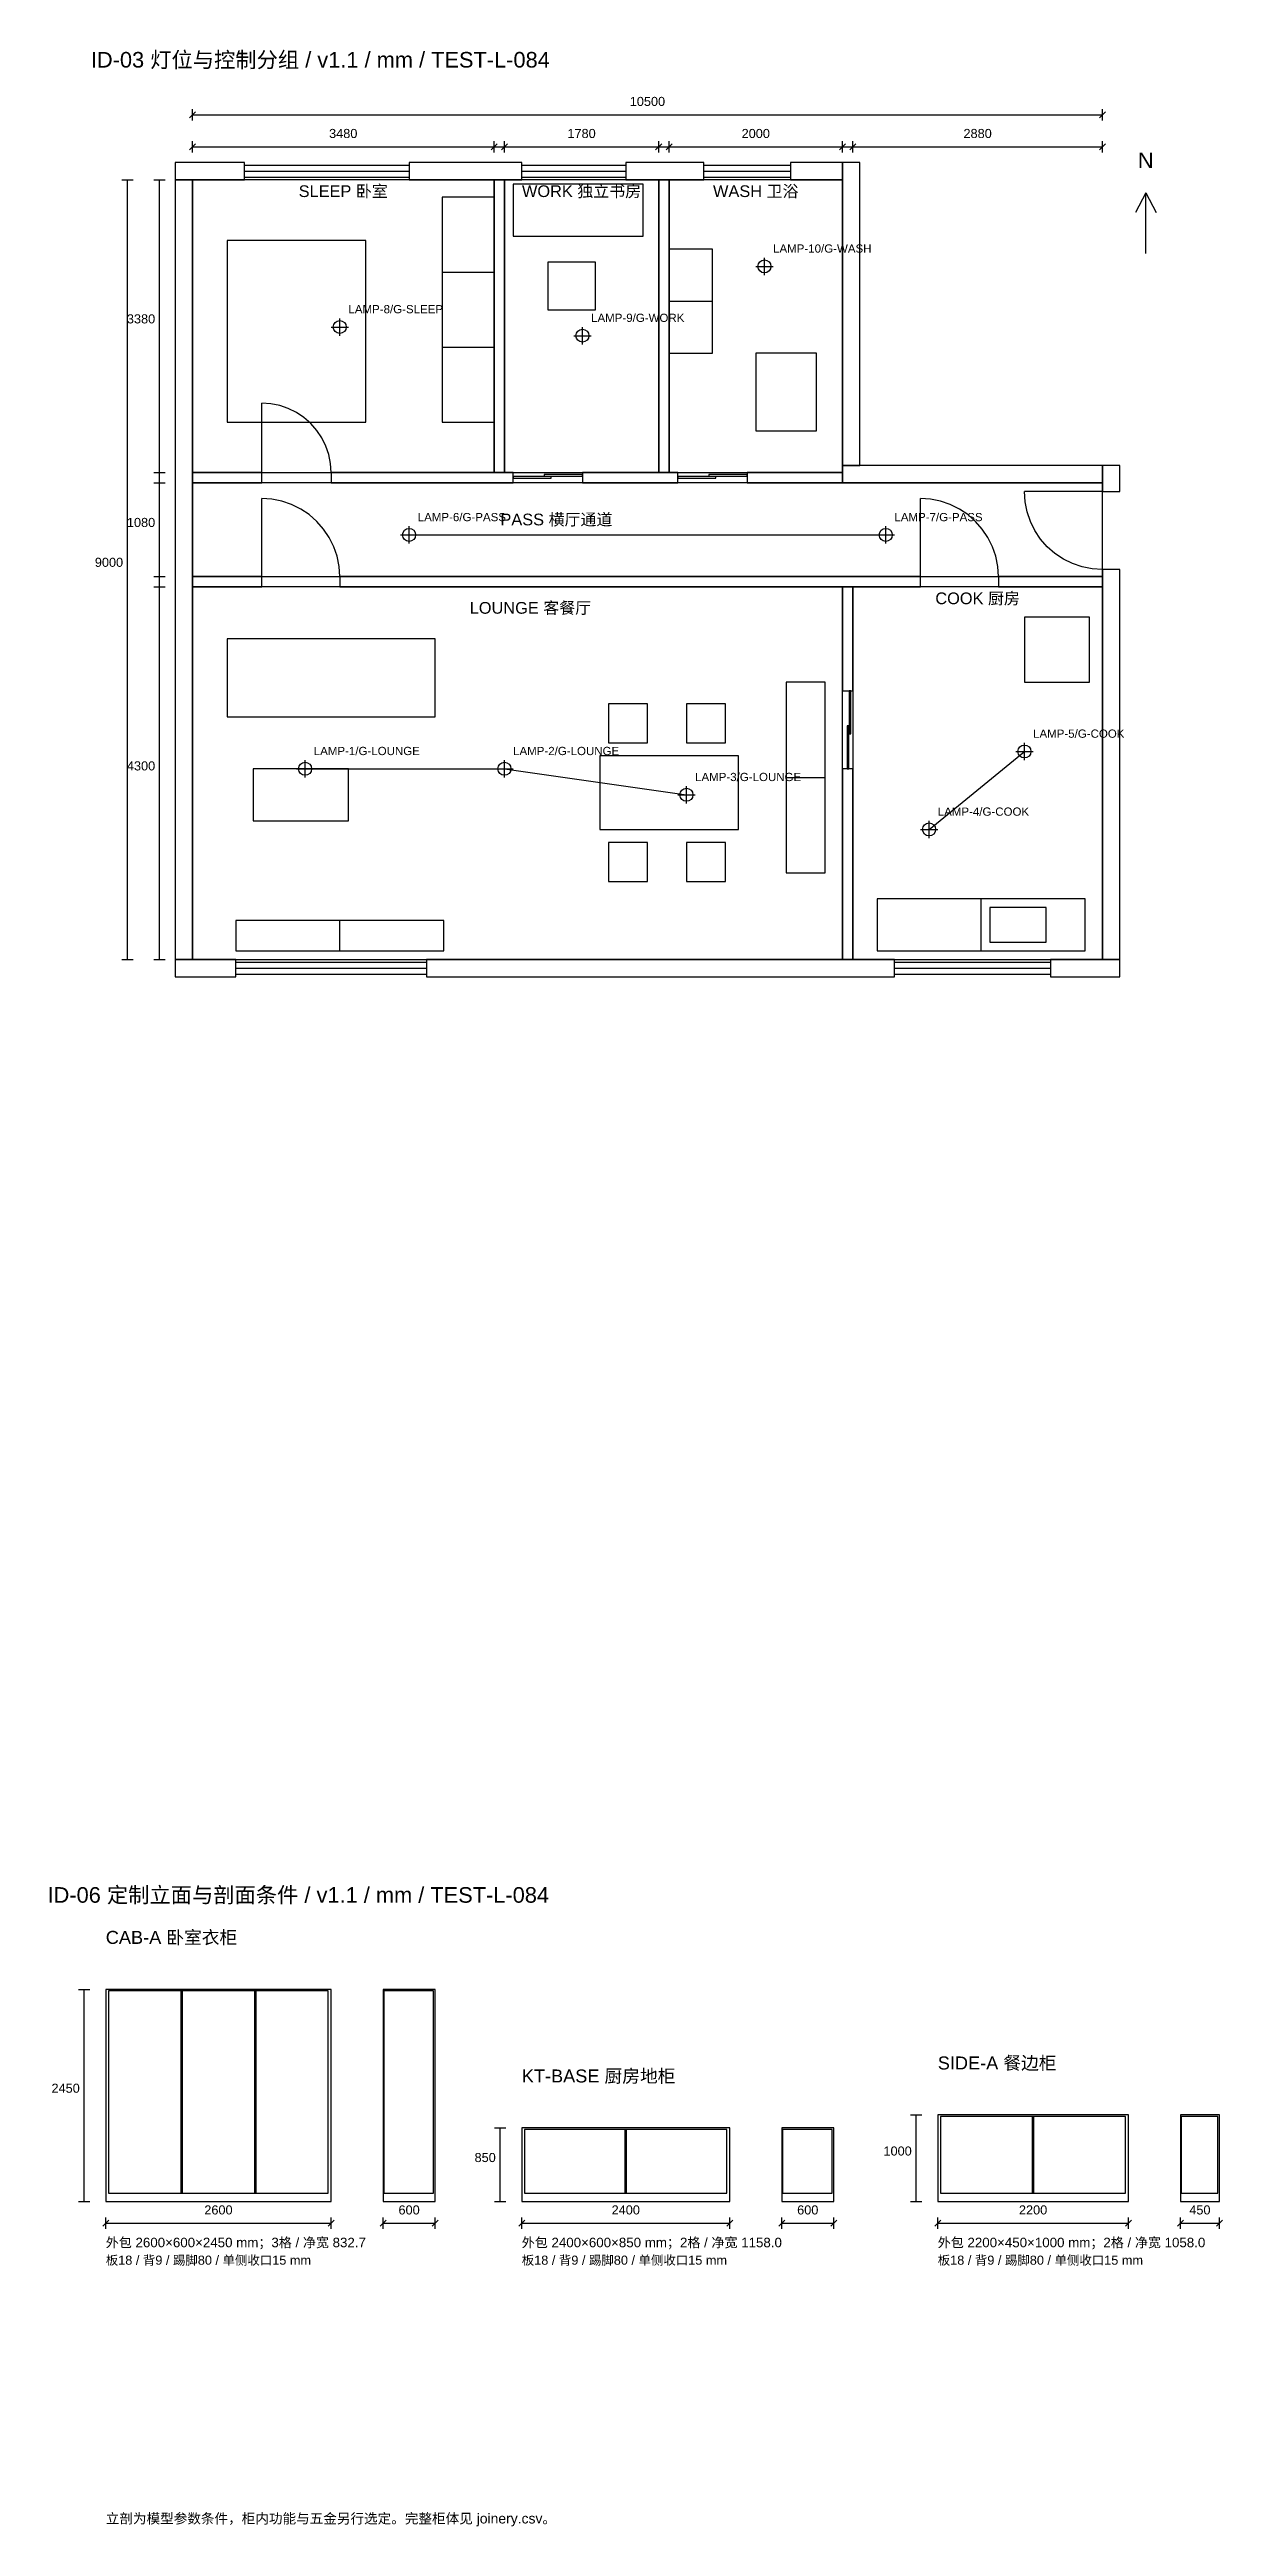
# Model space of a CAD drawing. Header units: millimetres. Extents: x -149 to 43839, y -16089 to 12503.
# Drawn here: x 30305 to 43839, y -16089 to 12503 of the extents above; entities that cross this region are included whole.
import ezdxf
from ezdxf.enums import TextEntityAlignment as Align

# ---------------------------------------------------------------- set-up
doc = ezdxf.new("R2010")
doc.units = ezdxf.units.MM
for name, color, linetype in [('ID-03_DIMENSION', 7, 'Continuous'), ('ID-03_DOOR', 7, 'Continuous'), ('ID-03_FIXTURE', 7, 'Continuous'), ('ID-03_FLOOR', 7, 'Continuous'), ('ID-03_FURNITURE', 7, 'Continuous'), ('ID-03_LIGHT', 3, 'Continuous'), ('ID-03_LIGHT_CONTROL', 3, 'Continuous'), ('ID-03_LIGHT_LABEL', 3, 'Continuous'), ('ID-03_LINE', 7, 'Continuous'), ('ID-03_NORTH', 7, 'Continuous'), ('ID-03_TEXT', 7, 'Continuous'), ('ID-03_WALL', 7, 'Continuous'), ('ID-03_WINDOW', 7, 'Continuous'), ('ID-06_DIMENSION', 7, 'Continuous'), ('ID-06_JOINERY_ELEVATION', 7, 'Continuous'), ('ID-06_JOINERY_INTERNAL', 7, 'Continuous'), ('ID-06_JOINERY_SECTION', 7, 'Continuous'), ('ID-06_TEXT', 7, 'Continuous')]:
    doc.layers.add(name, color=color, linetype=linetype)
doc.styles.add('CJK', font='Arial Unicode.ttf')

msp = doc.modelspace()

# ---------------------------------------------------------------- texts
at = {"style": 'CJK'}
for s, p in [('ID-03 灯位与控制分组 / v1.1 / mm / TEST-L-084', (30782, 12295)), ('ID-06 定制立面与剖面条件 / v1.1 / mm / TEST-L-084', (30282, -8889))]:
    msp.add_text(s, height=180, dxfattribs=at).set_placement(p)
at = {"layer": 'ID-03_DIMENSION', "style": 'CJK'}
for s, p in [('10500', (37204, 11820)), ('3480', (33694, 11450)), ('1780', (36444, 11450)), ('2000', (38454, 11450)), ('2880', (41014, 11450))]:
    msp.add_text(s, height=105, dxfattribs=at).set_placement(p, align=Align.BOTTOM_CENTER)
for s, p in [('3380', (31524, 9310)), ('1080', (31524, 6960)), ('9000', (31154, 6500)), ('4300', (31524, 4150))]:
    msp.add_text(s, height=105, dxfattribs=at).set_placement(p, align=Align.BOTTOM_RIGHT)
at = {"layer": 'ID-03_LIGHT_LABEL', "style": 'CJK'}
for s, p in [('LAMP-10/G-WASH', (38654, 10130)), ('LAMP-8/G-SLEEP', (33754, 9430)), ('LAMP-9/G-WORK', (36554, 9330)), ('LAMP-6/G-PASS', (34554, 7030)), ('LAMP-7/G-PASS', (40054, 7030)), ('LAMP-5/G-COOK', (41654, 4530)), ('LAMP-1/G-LOUNGE', (33354, 4330)), ('LAMP-2/G-LOUNGE', (35654, 4330)), ('LAMP-3/G-LOUNGE', (37754, 4030)), ('LAMP-4/G-COOK', (40554, 3630))]:
    msp.add_text(s, height=95, dxfattribs=at).set_placement(p, align=Align.BOTTOM_LEFT)
at = {"layer": 'ID-03_TEXT', "style": 'CJK'}
for s, height, p in [('N', 180, (42954, 11080)), ('SLEEP 卧室', 135, (33694, 10760)), ('WORK 独立书房', 135, (36444, 10760)), ('WASH 卫浴', 135, (38454, 10760)), ('PASS 横厅通道', 135, (36154, 6970)), ('LOUNGE 客餐厅', 135, (35854, 5950)), ('COOK 厨房', 135, (41014, 6060))]:
    msp.add_text(s, height=height, dxfattribs=at).set_placement(p, align=Align.BOTTOM_CENTER)
at = {"layer": 'ID-06_DIMENSION', "style": 'CJK'}
for s, p in [('2450', (30654, -11114)), ('1000', (40254, -11839)), ('850', (35454, -11914))]:
    msp.add_text(s, height=105, dxfattribs=at).set_placement(p, align=Align.BOTTOM_RIGHT)
for s, p in [('2600', (32254, -12519)), ('600', (34454, -12519)), ('2400', (36954, -12519)), ('600', (39054, -12519)), ('2200', (41654, -12519)), ('450', (43579, -12519))]:
    msp.add_text(s, height=105, dxfattribs=at).set_placement(p, align=Align.BOTTOM_CENTER)
at = {"layer": 'ID-06_TEXT', "style": 'CJK'}
for s, height, p in [('CAB-A 卧室衣柜', 150, (30954, -9409)), ('KT-BASE 厨房地柜', 150, (35754, -11009)), ('SIDE-A 餐边柜', 150, (40554, -10859)), ('外包 2600×600×2450 mm；3格 / 净宽 832.7', 110, (30954, -12899)), ('外包 2400×600×850 mm；2格 / 净宽 1158.0', 110, (35754, -12899)), ('外包 2200×450×1000 mm；2格 / 净宽 1058.0', 110, (40554, -12899)), ('板18 / 背9 / 踢脚80 / 单侧收口15 mm', 105, (30954, -13099)), ('板18 / 背9 / 踢脚80 / 单侧收口15 mm', 105, (35754, -13099)), ('板18 / 背9 / 踢脚80 / 单侧收口15 mm', 105, (40554, -13099)), ('立剖为模型参数条件，柜内功能与五金另行选定。完整柜体见 joinery.csv。', 115, (30954, -16089))]:
    msp.add_text(s, height=height, dxfattribs=at).set_placement(p, align=Align.BOTTOM_LEFT)

# ---------------------------------------------------------------- linework, layer by layer
at = {"layer": 'ID-03_DIMENSION'}
for p, q in [((31919, 11715), (31989, 11785)), ((31954, 11685), (31954, 11815)), ((31954, 11750), (42454, 11750)), ((42419, 11715), (42489, 11785)), ((42454, 11685), (42454, 11815)), ((31954, 11315), (31954, 11445)), ((35434, 11315), (35434, 11445)), ((35434, 11315), (35434, 11445)), ((35554, 11315), (35554, 11445)), ((35554, 11315), (35554, 11445)), ((37334, 11315), (37334, 11445)), ((37334, 11315), (37334, 11445)), ((37454, 11315), (37454, 11445)), ((37454, 11315), (37454, 11445)), ((39454, 11315), (39454, 11445)), ((39454, 11315), (39454, 11445)), ((39574, 11315), (39574, 11445)), ((39574, 11315), (39574, 11445)), ((42454, 11315), (42454, 11445)), ((31919, 11345), (31989, 11415)), ((31954, 11380), (35434, 11380)), ((35399, 11345), (35469, 11415)), ((35399, 11345), (35469, 11415)), ((35434, 11380), (35554, 11380)), ((35519, 11345), (35589, 11415)), ((35519, 11345), (35589, 11415)), ((35554, 11380), (37334, 11380)), ((37299, 11345), (37369, 11415)), ((37299, 11345), (37369, 11415)), ((37334, 11380), (37454, 11380)), ((37419, 11345), (37489, 11415)), ((37419, 11345), (37489, 11415)), ((37454, 11380), (39454, 11380)), ((39419, 11345), (39489, 11415)), ((39419, 11345), (39489, 11415)), ((39454, 11380), (39574, 11380)), ((39539, 11345), (39609, 11415)), ((39539, 11345), (39609, 11415)), ((39574, 11380), (42454, 11380)), ((42419, 11345), (42489, 11415)), ((31139, 11000), (31269, 11000)), ((31204, 2000), (31204, 11000)), ((31509, 11000), (31639, 11000)), ((31574, 7620), (31574, 11000)), ((31509, 7620), (31639, 7620)), ((31509, 7620), (31639, 7620)), ((31509, 7500), (31639, 7500)), ((31509, 7500), (31639, 7500)), ((31574, 7500), (31574, 7620)), ((31574, 6420), (31574, 7500)), ((31509, 6420), (31639, 6420)), ((31509, 6420), (31639, 6420)), ((31509, 6300), (31639, 6300)), ((31509, 6300), (31639, 6300)), ((31574, 6300), (31574, 6420)), ((31574, 2000), (31574, 6300)), ((31139, 2000), (31269, 2000)), ((31509, 2000), (31639, 2000))]:
    msp.add_line(p, q, dxfattribs=at)
at = {"layer": 'ID-03_DOOR'}
for p, q in [((32754, 7620), (32754, 8420)), ((32858, 8413), (32754, 8420)), ((32961, 8393), (32858, 8413)), ((33060, 8359), (32961, 8393)), ((33154, 8313), (33060, 8359)), ((33241, 8255), (33154, 8313)), ((33320, 8186), (33241, 8255)), ((33389, 8107), (33320, 8186)), ((33447, 8020), (33389, 8107)), ((33493, 7926), (33447, 8020)), ((33527, 7827), (33493, 7926)), ((33547, 7724), (33527, 7827)), ((33554, 7620), (33547, 7724)), ((32754, 6420), (32754, 7320)), ((32871, 7312), (32754, 7320)), ((32987, 7289), (32871, 7312)), ((33098, 7251), (32987, 7289)), ((33204, 7199), (33098, 7251)), ((33302, 7134), (33204, 7199)), ((40354, 6420), (40354, 7320)), ((40471, 7312), (40354, 7320)), ((40587, 7289), (40471, 7312)), ((40698, 7251), (40587, 7289)), ((40804, 7199), (40698, 7251)), ((40902, 7134), (40804, 7199)), ((42454, 7400), (41554, 7400)), ((41562, 7283), (41554, 7400)), ((41585, 7167), (41562, 7283)), ((41623, 7056), (41585, 7167)), ((33390, 7056), (33302, 7134)), ((33468, 6968), (33390, 7056)), ((33533, 6870), (33468, 6968)), ((33585, 6764), (33533, 6870)), ((40990, 7056), (40902, 7134)), ((41068, 6968), (40990, 7056)), ((41133, 6870), (41068, 6968)), ((41185, 6764), (41133, 6870)), ((41675, 6950), (41623, 7056)), ((41740, 6852), (41675, 6950)), ((33623, 6653), (33585, 6764)), ((33646, 6537), (33623, 6653)), ((41223, 6653), (41185, 6764)), ((41246, 6537), (41223, 6653)), ((41818, 6764), (41740, 6852)), ((41906, 6686), (41818, 6764)), ((42004, 6621), (41906, 6686)), ((42110, 6569), (42004, 6621)), ((33654, 6420), (33646, 6537)), ((41254, 6420), (41246, 6537)), ((42221, 6531), (42110, 6569)), ((42337, 6508), (42221, 6531)), ((42454, 6500), (42337, 6508))]:
    msp.add_line(p, q, dxfattribs=at)
for points in [[(35654, 7554), (36094, 7554), (36094, 7574), (35654, 7574)], [(36014, 7578), (36454, 7578), (36454, 7598), (36014, 7598)], [(37554, 7554), (37994, 7554), (37994, 7574), (37554, 7574)], [(37914, 7578), (38354, 7578), (38354, 7598), (37914, 7598)], [(39532, 4605), (39552, 4605), (39552, 5100), (39532, 5100)], [(39508, 4200), (39528, 4200), (39528, 4695), (39508, 4695)]]:
    msp.add_lwpolyline(points, close=True, dxfattribs=at)
at = {"layer": 'ID-03_FIXTURE'}
msp.add_lwpolyline([(41154, 2200), (41804, 2200), (41804, 2600), (41154, 2600)], close=True, dxfattribs=at)
at = {"layer": 'ID-03_FLOOR'}
for points in [[(31954, 7620), (35434, 7620), (35434, 11000), (31954, 11000)], [(35554, 7620), (37334, 7620), (37334, 11000), (35554, 11000)], [(37454, 7620), (39454, 7620), (39454, 11000), (37454, 11000)], [(31954, 6420), (42454, 6420), (42454, 7500), (31954, 7500)], [(31954, 2000), (39454, 2000), (39454, 6300), (31954, 6300)], [(39574, 2000), (42454, 2000), (42454, 6300), (39574, 6300)]]:
    msp.add_lwpolyline(points, close=True, dxfattribs=at)
at = {"layer": 'ID-03_FURNITURE'}
for points in [[(35654, 10350), (37154, 10350), (37154, 10950), (35654, 10950)], [(34834, 8200), (35434, 8200), (35434, 10800), (34834, 10800)], [(32354, 8200), (33954, 8200), (33954, 10300), (32354, 10300)], [(36054, 9500), (36604, 9500), (36604, 10050), (36054, 10050)], [(37454, 9000), (37954, 9000), (37954, 10200), (37454, 10200)], [(38454, 8100), (39154, 8100), (39154, 9000), (38454, 9000)], [(41554, 5200), (42304, 5200), (42304, 5950), (41554, 5950)], [(32354, 4800), (34754, 4800), (34754, 5700), (32354, 5700)], [(38804, 3000), (39254, 3000), (39254, 5200), (38804, 5200)], [(36754, 4500), (37204, 4500), (37204, 4950), (36754, 4950)], [(37654, 4500), (38104, 4500), (38104, 4950), (37654, 4950)], [(36654, 3500), (38254, 3500), (38254, 4350), (36654, 4350)], [(32654, 3600), (33754, 3600), (33754, 4200), (32654, 4200)], [(36754, 2900), (37204, 2900), (37204, 3350), (36754, 3350)], [(37654, 2900), (38104, 2900), (38104, 3350), (37654, 3350)], [(39854, 2100), (42254, 2100), (42254, 2700), (39854, 2700)], [(32454, 2100), (34854, 2100), (34854, 2450), (32454, 2450)]]:
    msp.add_lwpolyline(points, close=True, dxfattribs=at)
at = {"layer": 'ID-03_LIGHT'}
for p, q in [((38554, 9900), (38554, 10100)), ((38454, 10000), (38654, 10000)), ((33554, 9300), (33754, 9300)), ((33654, 9200), (33654, 9400)), ((36354, 9200), (36554, 9200)), ((36454, 9100), (36454, 9300)), ((34354, 6900), (34554, 6900)), ((34454, 6800), (34454, 7000)), ((39854, 6900), (40054, 6900)), ((39954, 6800), (39954, 7000)), ((33254, 4100), (33254, 4300)), ((35554, 4100), (35554, 4300)), ((41454, 4400), (41654, 4400)), ((41554, 4300), (41554, 4500)), ((33154, 4200), (33354, 4200)), ((35454, 4200), (35654, 4200)), ((37554, 3900), (37754, 3900)), ((37654, 3800), (37654, 4000)), ((40354, 3500), (40554, 3500)), ((40454, 3400), (40454, 3600))]:
    msp.add_line(p, q, dxfattribs=at)
for centre in [(38554, 10000), (33654, 9300), (36454, 9200), (34454, 6900), (39954, 6900), (41554, 4400), (33254, 4200), (35554, 4200), (37654, 3900), (40454, 3500)]:
    msp.add_circle(centre, 75, dxfattribs=at)
at = {"layer": 'ID-03_LIGHT_CONTROL'}
for p, q in [((34454, 6900), (39954, 6900)), ((40454, 3500), (41554, 4400)), ((33254, 4200), (35554, 4200)), ((35554, 4200), (37654, 3900))]:
    msp.add_line(p, q, dxfattribs=at)
at = {"layer": 'ID-03_LINE'}
for p, q in [((34834, 9933), (35434, 9933)), ((37454, 9600), (37954, 9600)), ((34834, 9067), (35434, 9067)), ((38804, 4100), (39254, 4100)), ((41054, 2100), (41054, 2700)), ((33654, 2100), (33654, 2450))]:
    msp.add_line(p, q, dxfattribs=at)
at = {"layer": 'ID-03_NORTH'}
for p, q in [((42954, 10850), (42834, 10620)), ((42954, 10150), (42954, 10850)), ((42954, 10850), (43074, 10620))]:
    msp.add_line(p, q, dxfattribs=at)
at = {"layer": 'ID-03_WALL'}
for points in [[(31754, 11000), (32554, 11000), (32554, 11200), (31754, 11200)], [(34454, 11000), (35754, 11000), (35754, 11200), (34454, 11200)], [(36954, 11000), (37854, 11000), (37854, 11200), (36954, 11200)], [(38854, 11000), (39454, 11000), (39454, 11200), (38854, 11200)], [(39454, 7700), (39654, 7700), (39654, 11200), (39454, 11200)], [(31754, 2000), (31954, 2000), (31954, 11000), (31754, 11000)], [(35434, 7620), (35554, 7620), (35554, 11000), (35434, 11000)], [(37334, 7620), (37454, 7620), (37454, 11000), (37334, 11000)], [(31954, 7500), (32754, 7500), (32754, 7620), (31954, 7620)], [(33554, 7500), (35654, 7500), (35654, 7620), (33554, 7620)], [(36454, 7500), (37554, 7500), (37554, 7620), (36454, 7620)], [(38354, 7500), (39454, 7500), (39454, 7620), (38354, 7620)], [(39454, 7500), (42454, 7500), (42454, 7700), (39454, 7700)], [(42454, 7400), (42654, 7400), (42654, 7700), (42454, 7700)], [(31954, 6300), (32754, 6300), (32754, 6420), (31954, 6420)], [(33654, 6300), (40354, 6300), (40354, 6420), (33654, 6420)], [(39454, 5100), (39574, 5100), (39574, 6300), (39454, 6300)], [(41254, 6300), (42454, 6300), (42454, 6420), (41254, 6420)], [(42454, 2000), (42654, 2000), (42654, 6500), (42454, 6500)], [(39454, 2000), (39574, 2000), (39574, 4200), (39454, 4200)], [(31754, 1800), (32454, 1800), (32454, 2000), (31754, 2000)], [(34654, 1800), (40054, 1800), (40054, 2000), (34654, 2000)], [(41854, 1800), (42654, 1800), (42654, 2000), (41854, 2000)]]:
    msp.add_lwpolyline(points, close=True, dxfattribs=at)
at = {"layer": 'ID-03_WINDOW'}
for p, q in [((32554, 11170), (34454, 11170)), ((35754, 11170), (36954, 11170)), ((37854, 11170), (38854, 11170)), ((32554, 11100), (34454, 11100)), ((32554, 11030), (34454, 11030)), ((35754, 11100), (36954, 11100)), ((35754, 11030), (36954, 11030)), ((37854, 11100), (38854, 11100)), ((37854, 11030), (38854, 11030)), ((32454, 1970), (34654, 1970)), ((32454, 1900), (34654, 1900)), ((32454, 1830), (34654, 1830)), ((40054, 1970), (41854, 1970)), ((40054, 1900), (41854, 1900)), ((40054, 1830), (41854, 1830))]:
    msp.add_line(p, q, dxfattribs=at)
at = {"layer": 'ID-06_DIMENSION'}
for p, q in [((30639, -9889), (30769, -9889)), ((30704, -12339), (30704, -9889)), ((40239, -11339), (40369, -11339)), ((40304, -12339), (40304, -11339)), ((35439, -11489), (35569, -11489)), ((35504, -12339), (35504, -11489)), ((30639, -12339), (30769, -12339)), ((30919, -12624), (30989, -12554)), ((30954, -12654), (30954, -12524)), ((33519, -12624), (33589, -12554)), ((33554, -12654), (33554, -12524)), ((34119, -12624), (34189, -12554)), ((34154, -12654), (34154, -12524)), ((34719, -12624), (34789, -12554)), ((34754, -12654), (34754, -12524)), ((35439, -12339), (35569, -12339)), ((35719, -12624), (35789, -12554)), ((35754, -12654), (35754, -12524)), ((38119, -12624), (38189, -12554)), ((38154, -12654), (38154, -12524)), ((38719, -12624), (38789, -12554)), ((38754, -12654), (38754, -12524)), ((39319, -12624), (39389, -12554)), ((39354, -12654), (39354, -12524)), ((40239, -12339), (40369, -12339)), ((40519, -12624), (40589, -12554)), ((40554, -12654), (40554, -12524)), ((42719, -12624), (42789, -12554)), ((42754, -12654), (42754, -12524)), ((43319, -12624), (43389, -12554)), ((43354, -12654), (43354, -12524)), ((43769, -12624), (43839, -12554)), ((43804, -12654), (43804, -12524)), ((30954, -12589), (33554, -12589)), ((34154, -12589), (34754, -12589)), ((35754, -12589), (38154, -12589)), ((38754, -12589), (39354, -12589)), ((40554, -12589), (42754, -12589)), ((43354, -12589), (43804, -12589))]:
    msp.add_line(p, q, dxfattribs=at)
at = {"layer": 'ID-06_JOINERY_ELEVATION'}
for points in [[(30954, -12339), (33554, -12339), (33554, -9889), (30954, -9889)], [(40554, -12339), (42754, -12339), (42754, -11339), (40554, -11339)], [(35754, -12339), (38154, -12339), (38154, -11489), (35754, -11489)]]:
    msp.add_lwpolyline(points, close=True, dxfattribs=at)
at = {"layer": 'ID-06_JOINERY_INTERNAL'}
for points in [[(30987, -12241), (33521, -12241), (33521, -9907), (30987, -9907)], [(31820, -12241), (31838, -12241), (31838, -9907), (31820, -9907)], [(32670, -12241), (32688, -12241), (32688, -9907), (32670, -9907)], [(34163, -12241), (34736, -12241), (34736, -9907), (34163, -9907)], [(40587, -12241), (42721, -12241), (42721, -11357), (40587, -11357)], [(41645, -12241), (41663, -12241), (41663, -11357), (41645, -11357)], [(43363, -12241), (43786, -12241), (43786, -11357), (43363, -11357)], [(35787, -12241), (38121, -12241), (38121, -11507), (35787, -11507)], [(36945, -12241), (36963, -12241), (36963, -11507), (36945, -11507)], [(38763, -12241), (39336, -12241), (39336, -11507), (38763, -11507)]]:
    msp.add_lwpolyline(points, close=True, dxfattribs=at)
at = {"layer": 'ID-06_JOINERY_SECTION'}
for points in [[(34154, -12339), (34754, -12339), (34754, -9889), (34154, -9889)], [(43354, -12339), (43804, -12339), (43804, -11339), (43354, -11339)], [(38754, -12339), (39354, -12339), (39354, -11489), (38754, -11489)]]:
    msp.add_lwpolyline(points, close=True, dxfattribs=at)

msp.set_redraw_order([(e.dxf.handle, doc.entitydb.next_handle()) for e in msp.query("TEXT MTEXT ATTDEF DIMENSION ARC_DIMENSION")])  # texts and dimensions are drawn at this point

doc.saveas('drawing.dxf')
